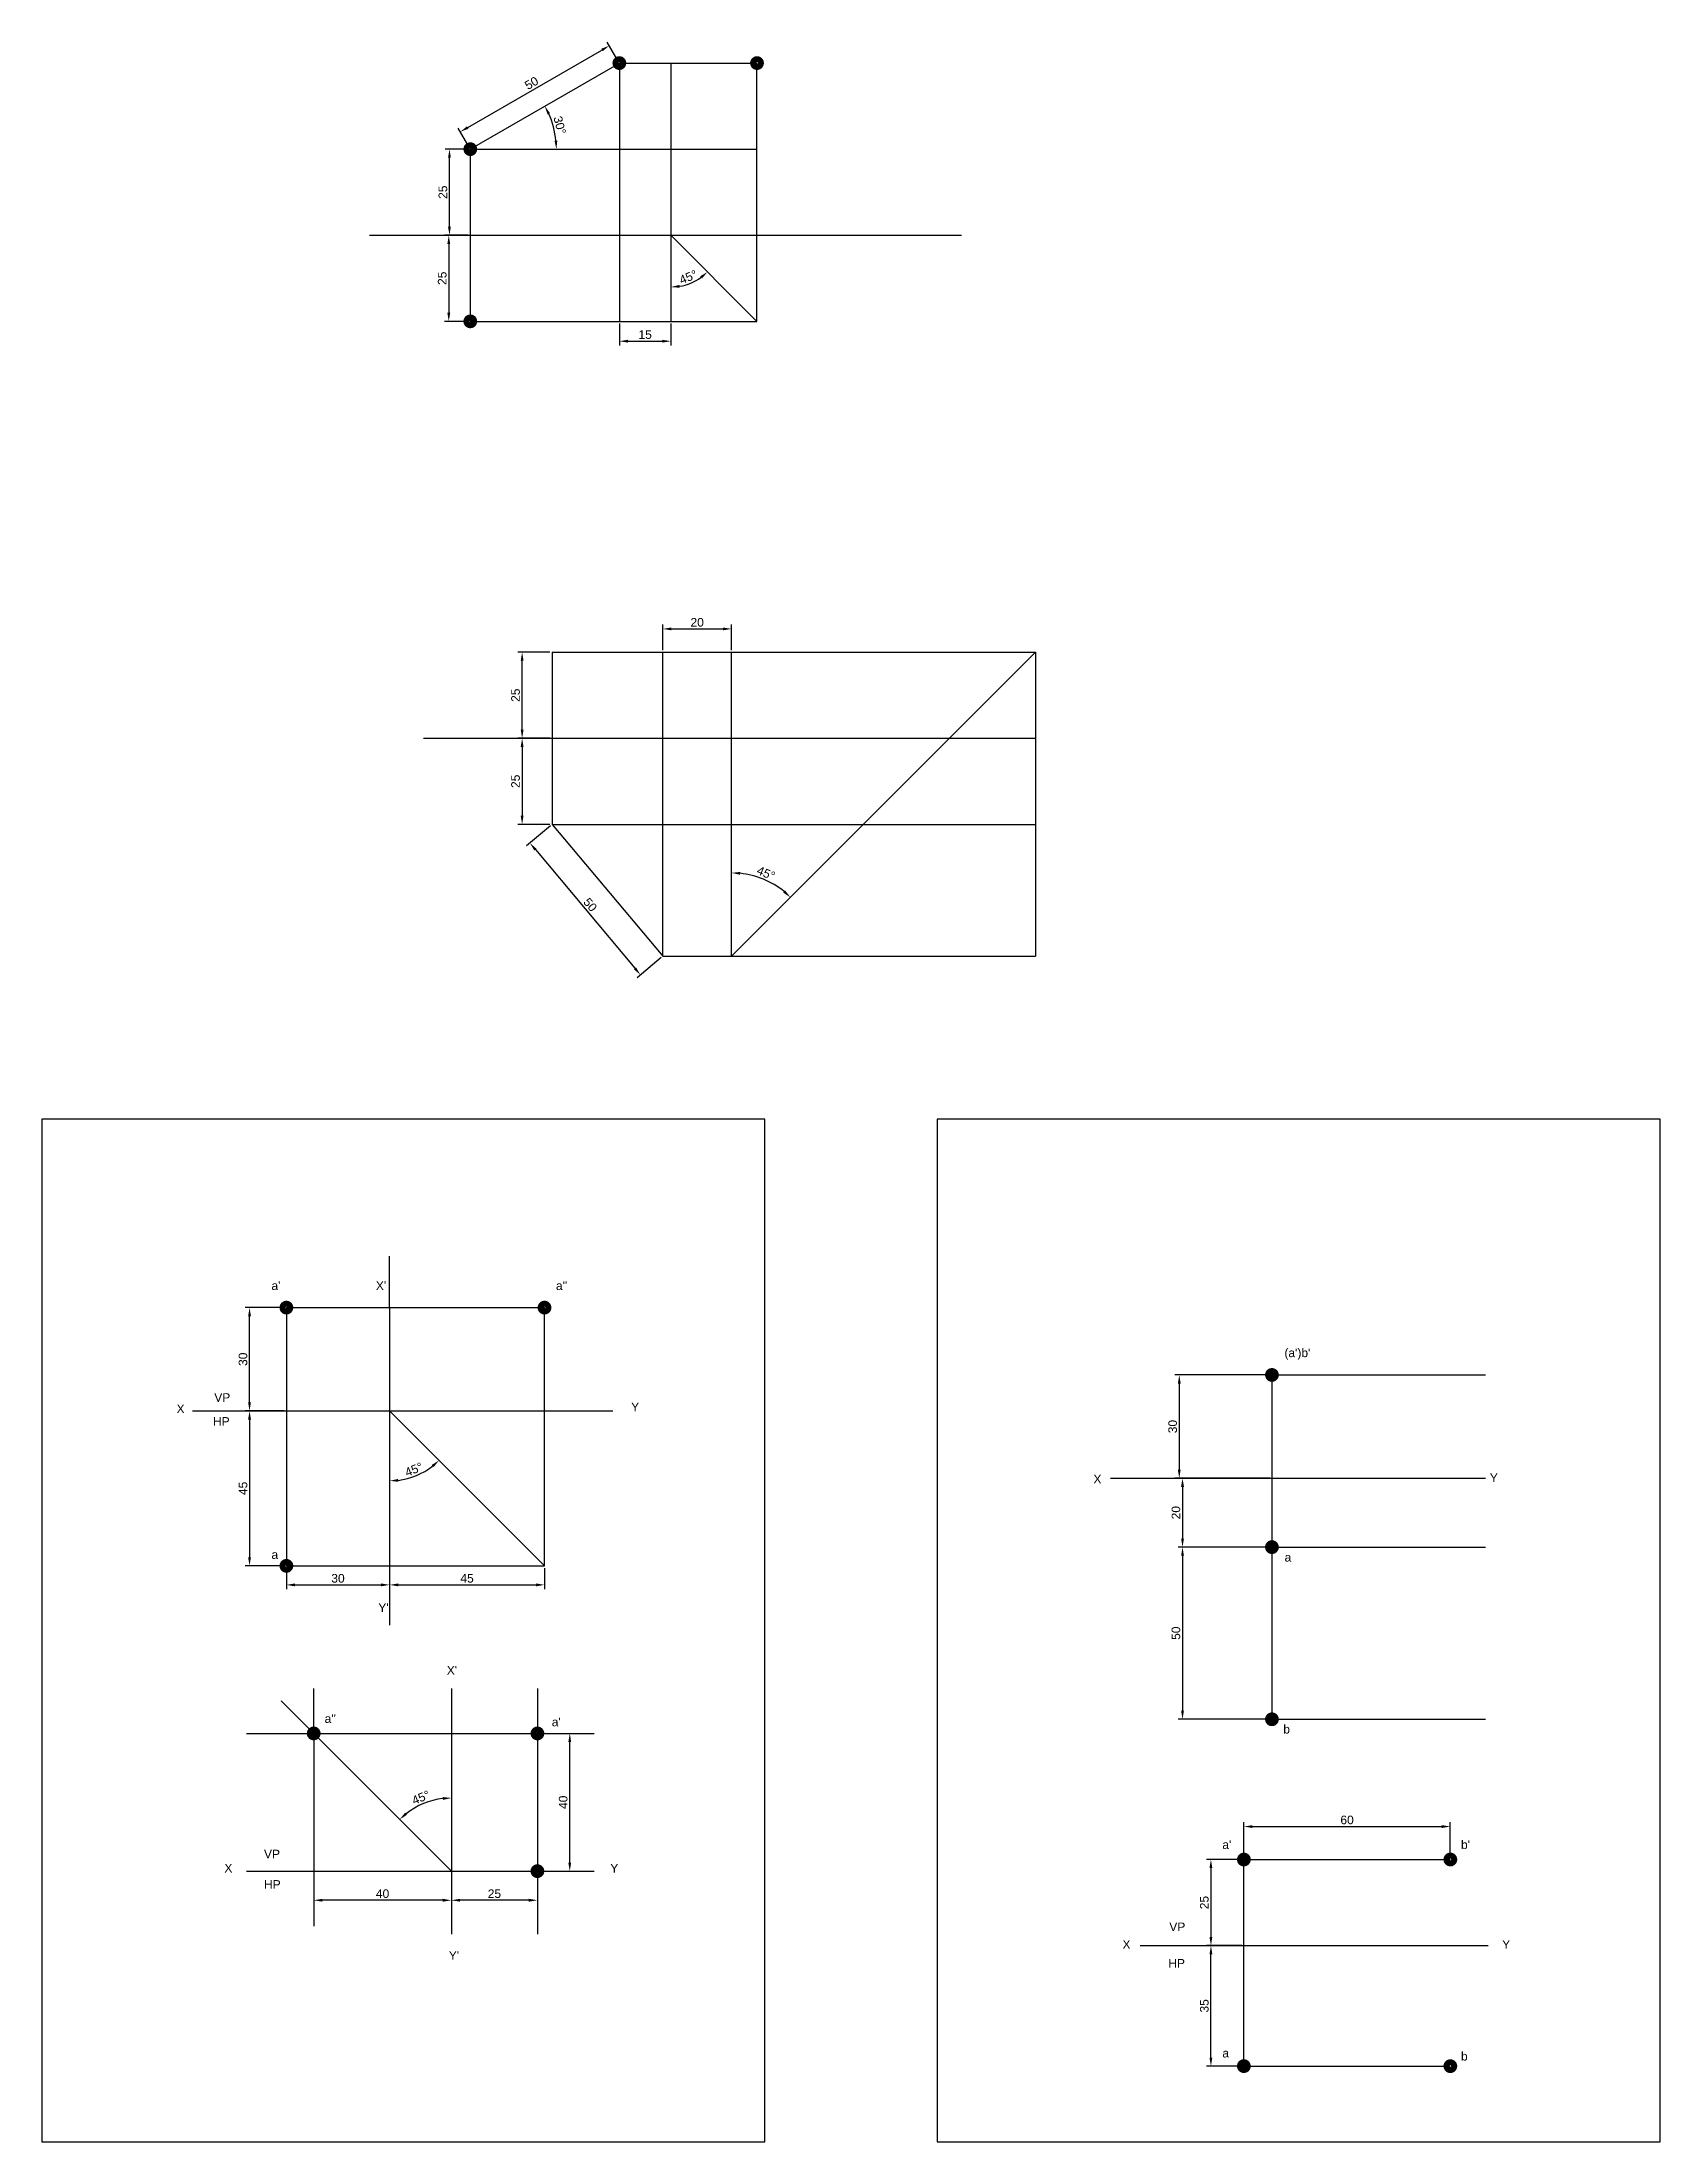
# Model space of a CAD drawing. Header units: millimetres. Extents: x 0 to 2671, y -1 to 896.
# Drawn here: x 960 to 1430, y -1 to 609 of the extents above; entities that cross this region are included whole.
import ezdxf

# ---------------------------------------------------------------- set-up
doc = ezdxf.new("R2010")
doc.units = ezdxf.units.MM
doc.styles.get("Standard").update_dxf_attribs({"font": 'arial.ttf'})
doc.dimstyles.new('ISO-25', dxfattribs={"dimtxt": 2.5, "dimasz": 2.5, "dimexe": 1.25, "dimexo": 0.625, "dimtad": 1, "dimdec": 0, "dimtxsty": 'Standard', "dimcen": 2.5, "dimadec": 0, "dimazin": 0, "dimtfac": 1, "dimtdec": 0, "dimtmove": 0, "dimatfit": 3, "dimfxl": 1, "dimarcsym": 0})

msp = doc.modelspace()

# ---------------------------------------------------------------- texts
at = {"char_height": 2.5, "attachment_point": 1}
for s, width, insert in [("a'", 5.4556, (1026.21, 249.15)), ("X'", 5.4556, (1056.54, 249.15)), ("a''", 5.4556, (1108.86, 249.15)), ("(a')b'", 9.9857, (1320.54, 229.65)), ('VP', 5.4556, (1009.59, 216.67)), ('Y', 5.4556, (1130.71, 213.94)), ('X', 5.4556, (998.63, 213.39)), ('HP', 5.4556, (1009.22, 209.74)), ('X', 9.9857, (1265.05, 192.98)), ('Y', 9.9857, (1380.22, 193.36)), ('a', 5.4556, (1026.21, 171.06)), ('a', 9.9857, (1320.59, 170.28)), ("Y'", 5.4556, (1057.26, 155.64)), ("X'", 5.4556, (1077.15, 137.45)), ("a''", 5.4556, (1041.64, 123.43)), ("a'", 5.4556, (1107.66, 122.45)), ('b', 9.9857, (1320.22, 120.34)), ("a'", 9.5662, (1302.5, 86.81)), ("b'", 9.5662, (1371.85, 86.81)), ('X', 5.4556, (1012.53, 79.98)), ('VP', 5.4556, (1024.04, 84.1)), ('Y', 5.4556, (1124.66, 79.98)), ('HP', 5.4556, (1024.04, 75.26)), ('VP', 9.5662, (1287.09, 62.96)), ('X', 9.5662, (1273.49, 57.83)), ('Y', 9.5662, (1383.8, 57.83)), ("Y'", 5.4556, (1077.74, 54.63)), ('HP', 9.5662, (1286.79, 52.39)), ('a', 9.5662, (1302.5, 26.28)), ('b', 9.5662, (1371.85, 25.37))]:
    msp.add_mtext_dynamic_manual_height_columns(s, width=width, gutter_width=12.5, heights=[0], dxfattribs=dict(at, insert=insert))

# ---------------------------------------------------------------- blocks, each defined once
blk = doc.blocks.new('*D58')
at = {"color": 0, "lineweight": -2, "transparency": 16777216}
blk.add_arc((1060.54, 211.53), 20.31, 277.05652, 307.94348, dxfattribs=at)
at = {"color": 0, "transparency": 16777216}
for points in [[(1072.76, 195.83), (1073.31, 195.2), (1074.91, 197.17)], [(1063.06, 190.96), (1063.01, 191.79), (1060.54, 191.22)]]:
    blk.add_solid(points, dxfattribs=at)
at = {"layer": 'Defpoints', "color": 0, "transparency": 16777216}
for p in [(1060.54, 241.53), (1060.54, 211.53), (1065.8, 191.91), (1060.54, 166.53), (1105.54, 166.53)]:
    blk.add_point(p, dxfattribs=at)
at = {"color": 0, "transparency": 16777216, "insert": (1067.59, 194.52), "char_height": 2.5, "attachment_point": 5, "rotation": 22.5}
blk.add_mtext('45°', dxfattribs=at)
blk = doc.blocks.new('*D59')
at = {"color": 0, "lineweight": -2, "transparency": 16777216}
for p, q in [((1029.92, 241.53), (1018.59, 241.53)), ((1019.84, 214.03), (1019.84, 239.03)), ((1029.92, 211.53), (1018.59, 211.53))]:
    blk.add_line(p, q, dxfattribs=at)
at = {"color": 0, "transparency": 16777216}
for points in [[(1019.42, 239.03), (1020.25, 239.03), (1019.84, 241.53)], [(1019.42, 214.03), (1020.25, 214.03), (1019.84, 211.53)]]:
    blk.add_solid(points, dxfattribs=at)
at = {"layer": 'Defpoints', "color": 0, "transparency": 16777216}
for p in [(1019.84, 241.53), (1030.54, 241.53), (1030.54, 211.53)]:
    blk.add_point(p, dxfattribs=at)
at = {"color": 0, "transparency": 16777216, "insert": (1017.94, 226.53), "char_height": 2.5, "attachment_point": 5, "rotation": 90}
blk.add_mtext('30', dxfattribs=at)
blk = doc.blocks.new('*D60')
at = {"color": 0, "lineweight": -2, "transparency": 16777216}
for p, q in [((1029.92, 211.53), (1018.59, 211.53)), ((1019.84, 209.03), (1019.84, 169.03)), ((1029.92, 166.53), (1018.59, 166.53))]:
    blk.add_line(p, q, dxfattribs=at)
at = {"color": 0, "transparency": 16777216}
for points in [[(1019.42, 209.03), (1020.25, 209.03), (1019.84, 211.53)], [(1019.42, 169.03), (1020.25, 169.03), (1019.84, 166.53)]]:
    blk.add_solid(points, dxfattribs=at)
at = {"layer": 'Defpoints', "color": 0, "transparency": 16777216}
for p in [(1030.54, 211.53), (1019.84, 166.53), (1030.54, 166.53)]:
    blk.add_point(p, dxfattribs=at)
at = {"color": 0, "transparency": 16777216, "insert": (1017.94, 189.03), "char_height": 2.5, "attachment_point": 5, "rotation": 90}
blk.add_mtext('45', dxfattribs=at)
blk = doc.blocks.new('*D61')
at = {"color": 0, "lineweight": -2, "transparency": 16777216}
for p, q in [((1030.54, 165.91), (1030.54, 159.76)), ((1060.54, 165.91), (1060.54, 159.76)), ((1033.04, 161.01), (1058.04, 161.01))]:
    blk.add_line(p, q, dxfattribs=at)
at = {"color": 0, "transparency": 16777216}
for points in [[(1033.04, 161.43), (1033.04, 160.59), (1030.54, 161.01)], [(1058.04, 161.43), (1058.04, 160.59), (1060.54, 161.01)]]:
    blk.add_solid(points, dxfattribs=at)
at = {"layer": 'Defpoints', "color": 0, "transparency": 16777216}
for p in [(1030.54, 166.53), (1060.54, 166.53), (1060.54, 161.01)]:
    blk.add_point(p, dxfattribs=at)
at = {"color": 0, "transparency": 16777216, "insert": (1045.54, 162.91), "char_height": 2.5, "attachment_point": 5}
blk.add_mtext('30', dxfattribs=at)
blk = doc.blocks.new('*D62')
at = {"color": 0, "lineweight": -2, "transparency": 16777216}
for p, q in [((1060.54, 165.91), (1060.54, 159.76)), ((1105.54, 165.91), (1105.54, 159.76)), ((1063.04, 161.01), (1103.04, 161.01))]:
    blk.add_line(p, q, dxfattribs=at)
at = {"color": 0, "transparency": 16777216}
for points in [[(1063.04, 161.43), (1063.04, 160.59), (1060.54, 161.01)], [(1103.04, 161.43), (1103.04, 160.59), (1105.54, 161.01)]]:
    blk.add_solid(points, dxfattribs=at)
at = {"layer": 'Defpoints', "color": 0, "transparency": 16777216}
for p in [(1060.54, 166.53), (1105.54, 166.53), (1105.54, 161.01)]:
    blk.add_point(p, dxfattribs=at)
at = {"color": 0, "transparency": 16777216, "insert": (1083.04, 162.91), "char_height": 2.5, "attachment_point": 5}
blk.add_mtext('45', dxfattribs=at)
blk = doc.blocks.new('*D63')
at = {"color": 0, "lineweight": -2, "transparency": 16777216}
for p, q in [((1104.11, 117.87), (1114.14, 117.87)), ((1112.89, 80.37), (1112.89, 115.37)), ((1104.11, 77.87), (1114.14, 77.87))]:
    blk.add_line(p, q, dxfattribs=at)
at = {"color": 0, "transparency": 16777216}
for points in [[(1112.47, 115.37), (1113.3, 115.37), (1112.89, 117.87)], [(1112.47, 80.37), (1113.3, 80.37), (1112.89, 77.87)]]:
    blk.add_solid(points, dxfattribs=at)
at = {"layer": 'Defpoints', "color": 0, "transparency": 16777216}
for p in [(1103.49, 117.87), (1112.89, 117.87), (1103.49, 77.87)]:
    blk.add_point(p, dxfattribs=at)
at = {"color": 0, "transparency": 16777216, "insert": (1110.98, 97.87), "char_height": 2.5, "attachment_point": 5, "rotation": 90}
blk.add_mtext('40', dxfattribs=at)
blk = doc.blocks.new('*D64')
at = {"color": 0, "lineweight": -2, "transparency": 16777216}
for p, q in [((1078.49, 77.25), (1078.49, 68.17)), ((1103.49, 77.25), (1103.49, 68.17)), ((1100.99, 69.42), (1080.99, 69.42))]:
    blk.add_line(p, q, dxfattribs=at)
at = {"color": 0, "transparency": 16777216}
for points in [[(1080.99, 69.84), (1080.99, 69.01), (1078.49, 69.42)], [(1100.99, 69.84), (1100.99, 69.01), (1103.49, 69.42)]]:
    blk.add_solid(points, dxfattribs=at)
at = {"layer": 'Defpoints', "color": 0, "transparency": 16777216}
for p in [(1078.49, 77.87), (1103.49, 77.87), (1078.49, 69.42)]:
    blk.add_point(p, dxfattribs=at)
at = {"color": 0, "transparency": 16777216, "insert": (1090.99, 71.32), "char_height": 2.5, "attachment_point": 5}
blk.add_mtext('25', dxfattribs=at)
blk = doc.blocks.new('*D65')
at = {"color": 0, "lineweight": -2, "transparency": 16777216}
for p, q in [((1038.49, 77.25), (1038.49, 68.17)), ((1078.49, 77.25), (1078.49, 68.17)), ((1075.99, 69.42), (1040.99, 69.42))]:
    blk.add_line(p, q, dxfattribs=at)
at = {"color": 0, "transparency": 16777216}
for points in [[(1040.99, 69.84), (1040.99, 69.01), (1038.49, 69.42)], [(1075.99, 69.84), (1075.99, 69.01), (1078.49, 69.42)]]:
    blk.add_solid(points, dxfattribs=at)
at = {"layer": 'Defpoints', "color": 0, "transparency": 16777216}
for p in [(1038.49, 77.87), (1078.49, 77.87), (1038.49, 69.42)]:
    blk.add_point(p, dxfattribs=at)
at = {"color": 0, "transparency": 16777216, "insert": (1058.49, 71.32), "char_height": 2.5, "attachment_point": 5}
blk.add_mtext('40', dxfattribs=at)
blk = doc.blocks.new('*D66')
at = {"color": 0, "lineweight": -2, "transparency": 16777216}
blk.add_arc((1078.49, 77.87), 21.25, 96.74482, 128.25518, dxfattribs=at)
at = {"color": 0, "transparency": 16777216}
for points in [[(1075.97, 99.39), (1076.02, 98.56), (1078.49, 99.12)], [(1065.61, 94.25), (1065.05, 94.87), (1063.46, 92.9)]]:
    blk.add_solid(points, dxfattribs=at)
at = {"layer": 'Defpoints', "color": 0, "transparency": 16777216}
for p in [(1078.49, 130.9), (1028.99, 127.37), (1072.99, 98.4), (1078.49, 77.87), (1078.49, 59.57)]:
    blk.add_point(p, dxfattribs=at)
at = {"color": 0, "transparency": 16777216, "insert": (1069.63, 99.25), "char_height": 2.5, "attachment_point": 5, "rotation": 22.5}
blk.add_mtext('45°', dxfattribs=at)
blk = doc.blocks.new('*D67')
at = {"color": 0, "lineweight": -2, "transparency": 16777216}
for p, q in [((1316.29, 221.98), (1288.74, 221.98)), ((1289.99, 219.48), (1289.99, 194.48)), ((1316.29, 191.98), (1288.74, 191.98))]:
    blk.add_line(p, q, dxfattribs=at)
at = {"color": 0, "transparency": 16777216}
for points in [[(1289.57, 219.48), (1290.4, 219.48), (1289.99, 221.98)], [(1289.57, 194.48), (1290.4, 194.48), (1289.99, 191.98)]]:
    blk.add_solid(points, dxfattribs=at)
at = {"layer": 'Defpoints', "color": 0, "transparency": 16777216}
for p in [(1316.91, 221.98), (1289.99, 191.98), (1316.91, 191.98)]:
    blk.add_point(p, dxfattribs=at)
at = {"color": 0, "transparency": 16777216, "insert": (1288.08, 206.98), "char_height": 2.5, "attachment_point": 5, "rotation": 90}
blk.add_mtext('30', dxfattribs=at)
blk = doc.blocks.new('*D68')
at = {"color": 0, "lineweight": -2, "transparency": 16777216}
for p, q in [((1316.29, 191.98), (1289.68, 191.98)), ((1290.93, 189.48), (1290.93, 174.48)), ((1316.29, 171.98), (1289.68, 171.98))]:
    blk.add_line(p, q, dxfattribs=at)
at = {"color": 0, "transparency": 16777216}
for points in [[(1290.52, 189.48), (1291.35, 189.48), (1290.93, 191.98)], [(1290.52, 174.48), (1291.35, 174.48), (1290.93, 171.98)]]:
    blk.add_solid(points, dxfattribs=at)
at = {"layer": 'Defpoints', "color": 0, "transparency": 16777216}
for p in [(1316.91, 191.98), (1290.93, 171.98), (1316.91, 171.98)]:
    blk.add_point(p, dxfattribs=at)
at = {"color": 0, "transparency": 16777216, "insert": (1289.03, 181.98), "char_height": 2.5, "attachment_point": 5, "rotation": 90}
blk.add_mtext('20', dxfattribs=at)
blk = doc.blocks.new('*D69')
at = {"color": 0, "lineweight": -2, "transparency": 16777216}
for p, q in [((1316.29, 171.98), (1289.68, 171.98)), ((1290.93, 169.48), (1290.93, 124.48)), ((1316.29, 121.98), (1289.68, 121.98))]:
    blk.add_line(p, q, dxfattribs=at)
at = {"color": 0, "transparency": 16777216}
for points in [[(1290.52, 169.48), (1291.35, 169.48), (1290.93, 171.98)], [(1290.52, 124.48), (1291.35, 124.48), (1290.93, 121.98)]]:
    blk.add_solid(points, dxfattribs=at)
at = {"layer": 'Defpoints', "color": 0, "transparency": 16777216}
for p in [(1316.91, 171.98), (1290.93, 121.98), (1316.91, 121.98)]:
    blk.add_point(p, dxfattribs=at)
at = {"color": 0, "transparency": 16777216, "insert": (1289.03, 146.98), "char_height": 2.5, "attachment_point": 5, "rotation": 90}
blk.add_mtext('50', dxfattribs=at)
blk = doc.blocks.new('*D70')
at = {"color": 0, "lineweight": -2, "transparency": 16777216}
for p, q in [((1308.13, 81.25), (1297.94, 81.25)), ((1299.19, 78.75), (1299.19, 58.75)), ((1308.13, 56.25), (1297.94, 56.25))]:
    blk.add_line(p, q, dxfattribs=at)
at = {"color": 0, "transparency": 16777216}
for points in [[(1298.77, 78.75), (1299.6, 78.75), (1299.19, 81.25)], [(1298.77, 58.75), (1299.6, 58.75), (1299.19, 56.25)]]:
    blk.add_solid(points, dxfattribs=at)
at = {"layer": 'Defpoints', "color": 0, "transparency": 16777216}
for p in [(1308.75, 81.25), (1299.19, 56.25), (1308.75, 56.25)]:
    blk.add_point(p, dxfattribs=at)
at = {"color": 0, "transparency": 16777216, "insert": (1297.28, 68.75), "char_height": 2.5, "attachment_point": 5, "rotation": 90}
blk.add_mtext('25', dxfattribs=at)
blk = doc.blocks.new('*D71')
at = {"color": 0, "lineweight": -2, "transparency": 16777216}
for p, q in [((1308.13, 56.25), (1297.94, 56.25)), ((1299.19, 23.75), (1299.19, 53.75)), ((1308.13, 21.25), (1297.94, 21.25))]:
    blk.add_line(p, q, dxfattribs=at)
at = {"color": 0, "transparency": 16777216}
for points in [[(1298.77, 53.75), (1299.6, 53.75), (1299.19, 56.25)], [(1298.77, 23.75), (1299.6, 23.75), (1299.19, 21.25)]]:
    blk.add_solid(points, dxfattribs=at)
at = {"layer": 'Defpoints', "color": 0, "transparency": 16777216}
for p in [(1299.19, 56.25), (1308.75, 56.25), (1308.75, 21.25)]:
    blk.add_point(p, dxfattribs=at)
at = {"color": 0, "transparency": 16777216, "insert": (1297.28, 38.75), "char_height": 2.5, "attachment_point": 5, "rotation": 90}
blk.add_mtext('35', dxfattribs=at)
blk = doc.blocks.new('*D73')
at = {"color": 0, "lineweight": -2, "transparency": 16777216}
for p, q in [((1308.75, 81.87), (1308.75, 92.08)), ((1368.75, 81.87), (1368.75, 92.08)), ((1311.25, 90.83), (1366.25, 90.83))]:
    blk.add_line(p, q, dxfattribs=at)
at = {"color": 0, "transparency": 16777216}
for points in [[(1311.25, 91.24), (1311.25, 90.41), (1308.75, 90.83)], [(1366.25, 91.24), (1366.25, 90.41), (1368.75, 90.83)]]:
    blk.add_solid(points, dxfattribs=at)
at = {"layer": 'Defpoints', "color": 0, "transparency": 16777216}
for p in [(1368.75, 90.83), (1308.75, 81.25), (1368.75, 81.25)]:
    blk.add_point(p, dxfattribs=at)
at = {"color": 0, "transparency": 16777216, "insert": (1338.75, 92.73), "char_height": 2.5, "attachment_point": 5}
blk.add_mtext('60', dxfattribs=at)
blk = doc.blocks.new('*D91')
at = {"color": 0, "lineweight": -2, "transparency": 16777216}
blk.add_arc((1083.99, 577.96), 25, 5.7315, 24.2685, dxfattribs=at)
at = {"color": 0, "transparency": 16777216}
for points in [[(1106.41, 588.04), (1107.15, 588.42), (1105.64, 590.46)], [(1109.28, 580.48), (1108.45, 580.43), (1108.99, 577.96)]]:
    blk.add_solid(points, dxfattribs=at)
at = {"layer": 'Defpoints', "color": 0, "transparency": 16777216}
for p in [(1127.29, 602.96), (1108.61, 582.3), (1083.99, 577.96), (1083.99, 577.96), (1167.29, 577.96)]:
    blk.add_point(p, dxfattribs=at)
at = {"color": 0, "transparency": 16777216, "insert": (1109.98, 584.92), "char_height": 2.5, "attachment_point": 5, "rotation": 285}
blk.add_mtext('30°', dxfattribs=at)
blk = doc.blocks.new('*D92')
at = {"color": 0, "lineweight": -2, "transparency": 16777216}
blk.add_arc((1142.29, 552.96), 15.04, 279.53533, 305.46467, dxfattribs=at)
at = {"color": 0, "transparency": 16777216}
for points in [[(1144.82, 537.71), (1144.75, 538.54), (1142.29, 537.92)], [(1150.75, 541.03), (1151.29, 540.39), (1152.93, 542.32)]]:
    blk.add_solid(points, dxfattribs=at)
at = {"layer": 'Defpoints', "color": 0, "transparency": 16777216}
for p in [(1142.29, 602.96), (1142.29, 552.96), (1146.18, 538.43), (1142.29, 527.96), (1167.29, 527.96)]:
    blk.add_point(p, dxfattribs=at)
at = {"color": 0, "transparency": 16777216, "insert": (1147.32, 540.81), "char_height": 2.5, "attachment_point": 5, "rotation": 22.5}
blk.add_mtext('45°', dxfattribs=at)
blk = doc.blocks.new('*D93')
at = {"color": 0, "lineweight": -2, "transparency": 16777216}
for p, q in [((1083.36, 577.96), (1076.68, 577.96)), ((1077.93, 555.46), (1077.93, 575.46)), ((1083.36, 552.96), (1076.68, 552.96))]:
    blk.add_line(p, q, dxfattribs=at)
at = {"color": 0, "transparency": 16777216}
for points in [[(1077.51, 575.46), (1078.34, 575.46), (1077.93, 577.96)], [(1077.51, 555.46), (1078.34, 555.46), (1077.93, 552.96)]]:
    blk.add_solid(points, dxfattribs=at)
at = {"layer": 'Defpoints', "color": 0, "transparency": 16777216}
for p in [(1077.93, 577.96), (1083.99, 577.96), (1083.99, 552.96)]:
    blk.add_point(p, dxfattribs=at)
at = {"color": 0, "transparency": 16777216, "insert": (1076.03, 565.46), "char_height": 2.5, "attachment_point": 5, "rotation": 90}
blk.add_mtext('25', dxfattribs=at)
blk = doc.blocks.new('*D94')
at = {"color": 0, "lineweight": -2, "transparency": 16777216}
for p, q in [((1083.36, 552.96), (1076.48, 552.96)), ((1077.73, 550.46), (1077.73, 530.46)), ((1083.36, 527.96), (1076.48, 527.96))]:
    blk.add_line(p, q, dxfattribs=at)
at = {"color": 0, "transparency": 16777216}
for points in [[(1077.32, 550.46), (1078.15, 550.46), (1077.73, 552.96)], [(1077.32, 530.46), (1078.15, 530.46), (1077.73, 527.96)]]:
    blk.add_solid(points, dxfattribs=at)
at = {"layer": 'Defpoints', "color": 0, "transparency": 16777216}
for p in [(1083.99, 552.96), (1077.73, 527.96), (1083.99, 527.96)]:
    blk.add_point(p, dxfattribs=at)
at = {"color": 0, "transparency": 16777216, "insert": (1075.83, 540.46), "char_height": 2.5, "attachment_point": 5, "rotation": 90}
blk.add_mtext('25', dxfattribs=at)
blk = doc.blocks.new('*D95')
at = {"color": 0, "lineweight": -2, "transparency": 16777216}
for p, q in [((1083.24, 584.25), (1122.21, 606.75)), ((1126.98, 603.5), (1123.75, 609.08)), ((1083.68, 578.5), (1080.45, 584.08))]:
    blk.add_line(p, q, dxfattribs=at)
at = {"color": 0, "transparency": 16777216}
for points in [[(1122.01, 607.11), (1122.42, 606.39), (1124.38, 608)], [(1083.03, 584.61), (1083.45, 583.89), (1081.08, 583)]]:
    blk.add_solid(points, dxfattribs=at)
at = {"layer": 'Defpoints', "color": 0, "transparency": 16777216}
for p in [(1124.38, 608), (1127.29, 602.96), (1083.99, 577.96)]:
    blk.add_point(p, dxfattribs=at)
at = {"color": 0, "transparency": 16777216, "insert": (1101.78, 597.15), "char_height": 2.5, "attachment_point": 5, "rotation": 30}
blk.add_mtext('50', dxfattribs=at)
blk = doc.blocks.new('*D96')
at = {"color": 0, "lineweight": -2, "transparency": 16777216}
for p, q in [((1127.29, 527.33), (1127.29, 520.94)), ((1142.29, 527.33), (1142.29, 520.94)), ((1129.79, 522.19), (1139.79, 522.19))]:
    blk.add_line(p, q, dxfattribs=at)
at = {"color": 0, "transparency": 16777216}
for points in [[(1129.79, 522.61), (1129.79, 521.78), (1127.29, 522.19)], [(1139.79, 522.61), (1139.79, 521.78), (1142.29, 522.19)]]:
    blk.add_solid(points, dxfattribs=at)
at = {"layer": 'Defpoints', "color": 0, "transparency": 16777216}
for p in [(1127.29, 527.96), (1142.29, 527.96), (1142.29, 522.19)]:
    blk.add_point(p, dxfattribs=at)
at = {"color": 0, "transparency": 16777216, "insert": (1134.79, 524.1), "char_height": 2.5, "attachment_point": 5}
blk.add_mtext('15', dxfattribs=at)
blk = doc.blocks.new('*D97')
at = {"color": 0, "lineweight": -2, "transparency": 16777216}
blk.add_arc((1159.9, 343.58), 24.21, 50.91992, 84.08008, dxfattribs=at)
at = {"color": 0, "transparency": 16777216}
for points in [[(1162.38, 367.24), (1162.42, 368.07), (1159.9, 367.78)], [(1175.44, 362.68), (1174.88, 362.06), (1177.02, 360.69)]]:
    blk.add_solid(points, dxfattribs=at)
at = {"layer": 'Defpoints', "color": 0, "transparency": 16777216}
for p in [(1159.9, 462.17), (1273.04, 456.72), (1172.01, 364.54), (1159.9, 343.58), (1159.9, 343.58)]:
    blk.add_point(p, dxfattribs=at)
at = {"color": 0, "transparency": 16777216, "insert": (1169.89, 367.69), "char_height": 2.5, "attachment_point": 5, "rotation": 337.5}
blk.add_mtext('45°', dxfattribs=at)
blk = doc.blocks.new('*D98')
at = {"color": 0, "lineweight": -2, "transparency": 16777216}
for p, q in [((1107.14, 431.88), (1097.79, 431.88)), ((1099.04, 409.38), (1099.04, 429.38)), ((1107.14, 406.88), (1097.79, 406.88))]:
    blk.add_line(p, q, dxfattribs=at)
at = {"color": 0, "transparency": 16777216}
for points in [[(1098.63, 429.38), (1099.46, 429.38), (1099.04, 431.88)], [(1098.63, 409.38), (1099.46, 409.38), (1099.04, 406.88)]]:
    blk.add_solid(points, dxfattribs=at)
at = {"layer": 'Defpoints', "color": 0, "transparency": 16777216}
for p in [(1099.04, 431.88), (1107.76, 431.88), (1107.76, 406.88)]:
    blk.add_point(p, dxfattribs=at)
at = {"color": 0, "transparency": 16777216, "insert": (1097.14, 419.38), "char_height": 2.5, "attachment_point": 5, "rotation": 90}
blk.add_mtext('25', dxfattribs=at)
blk = doc.blocks.new('*D99')
at = {"color": 0, "lineweight": -2, "transparency": 16777216}
for p, q in [((1107.14, 406.88), (1097.79, 406.88)), ((1099.04, 404.38), (1099.04, 384.38)), ((1107.14, 381.88), (1097.79, 381.88))]:
    blk.add_line(p, q, dxfattribs=at)
at = {"color": 0, "transparency": 16777216}
for points in [[(1098.63, 404.38), (1099.46, 404.38), (1099.04, 406.88)], [(1098.63, 384.38), (1099.46, 384.38), (1099.04, 381.88)]]:
    blk.add_solid(points, dxfattribs=at)
at = {"layer": 'Defpoints', "color": 0, "transparency": 16777216}
for p in [(1107.76, 406.88), (1099.04, 381.88), (1107.76, 381.88)]:
    blk.add_point(p, dxfattribs=at)
at = {"color": 0, "transparency": 16777216, "insert": (1097.14, 394.38), "char_height": 2.5, "attachment_point": 5, "rotation": 90}
blk.add_mtext('25', dxfattribs=at)
blk = doc.blocks.new('*D100')
at = {"color": 0, "lineweight": -2, "transparency": 16777216}
for p, q in [((1139.9, 432.51), (1139.9, 439.88)), ((1159.9, 432.51), (1159.9, 439.88)), ((1142.4, 438.63), (1157.4, 438.63))]:
    blk.add_line(p, q, dxfattribs=at)
at = {"color": 0, "transparency": 16777216}
for points in [[(1142.4, 439.05), (1142.4, 438.22), (1139.9, 438.63)], [(1157.4, 439.05), (1157.4, 438.22), (1159.9, 438.63)]]:
    blk.add_solid(points, dxfattribs=at)
at = {"layer": 'Defpoints', "color": 0, "transparency": 16777216}
for p in [(1159.9, 438.63), (1139.9, 431.88), (1159.9, 431.88)]:
    blk.add_point(p, dxfattribs=at)
at = {"color": 0, "transparency": 16777216, "insert": (1149.9, 440.54), "char_height": 2.5, "attachment_point": 5}
blk.add_mtext('20', dxfattribs=at)
blk = doc.blocks.new('*D101')
at = {"color": 0, "lineweight": -2, "transparency": 16777216}
for p, q in [((1107.29, 381.48), (1100.34, 375.65)), ((1102.9, 374.54), (1131.83, 340.07)), ((1139.42, 343.18), (1132.48, 337.35))]:
    blk.add_line(p, q, dxfattribs=at)
at = {"color": 0, "transparency": 16777216}
for points in [[(1103.22, 374.81), (1102.59, 374.27), (1101.3, 376.45)], [(1132.15, 340.33), (1131.51, 339.8), (1133.44, 338.15)]]:
    blk.add_solid(points, dxfattribs=at)
at = {"layer": 'Defpoints', "color": 0, "transparency": 16777216}
for p in [(1107.76, 381.88), (1139.9, 343.58), (1133.44, 338.15)]:
    blk.add_point(p, dxfattribs=at)
at = {"color": 0, "transparency": 16777216, "insert": (1118.82, 358.53), "char_height": 2.5, "attachment_point": 5, "rotation": 310}
blk.add_mtext('50', dxfattribs=at)

# ---------------------------------------------------------------- dimensions: what is measured, and where the dimension line sits
for p1, p2, distance, picture, middle in [((1083.99, 577.96), (1127.29, 602.96), 5.82, '*D95', (1101.78, 597.15)), ((1107.76, 381.88), (1139.9, 343.58), -8.44, '*D101', (1118.82, 358.53))]:
    dim = msp.add_aligned_dim(p1=p1, p2=p2, distance=distance, dimstyle='ISO-25')
    dim.commit()
    dim.dimension.update_dxf_attribs({"geometry": picture, "text_midpoint": middle})
for base, line1, line2, picture, middle in [((1108.61, 582.3), ((1083.99, 577.96), (1167.29, 577.96)), ((1083.99, 577.96), (1127.29, 602.96)), '*D91', (1109.98, 584.92)), ((1146.18, 538.43), ((1142.29, 602.96), (1142.29, 527.96)), ((1142.29, 552.96), (1167.29, 527.96)), '*D92', (1147.32, 540.81)), ((1172.01, 364.54), ((1159.9, 343.58), (1159.9, 462.17)), ((1159.9, 343.58), (1273.04, 456.72)), '*D97', (1169.89, 367.69)), ((1065.8, 191.91), ((1060.54, 241.53), (1060.54, 166.53)), ((1060.54, 211.53), (1105.54, 166.53)), '*D58', (1067.59, 194.52)), ((1072.99, 98.4), ((1078.49, 130.9), (1078.49, 59.57)), ((1078.49, 77.87), (1028.99, 127.37)), '*D66', (1069.63, 99.25))]:
    dim = msp.add_angular_dim_2l(base=base, line1=line1, line2=line2, dimstyle='ISO-25')
    dim.commit()
    dim.dimension.update_dxf_attribs({"geometry": picture, "text_midpoint": middle})
for base, p1, p2, picture, middle in [((1077.93, 577.96), (1083.99, 552.96), (1083.99, 577.96), '*D93', (1076.03, 565.46)), ((1077.73, 527.96), (1083.99, 552.96), (1083.99, 527.96), '*D94', (1075.83, 540.46)), ((1099.04, 431.88), (1107.76, 406.88), (1107.76, 431.88), '*D98', (1097.14, 419.38)), ((1099.04, 381.88), (1107.76, 406.88), (1107.76, 381.88), '*D99', (1097.14, 394.38)), ((1019.84, 241.53), (1030.54, 211.53), (1030.54, 241.53), '*D59', (1017.94, 226.53)), ((1289.99, 191.98), (1316.91, 221.98), (1316.91, 191.98), '*D67', (1288.08, 206.98)), ((1019.84, 166.53), (1030.54, 211.53), (1030.54, 166.53), '*D60', (1017.94, 189.03)), ((1290.93, 171.98), (1316.91, 191.98), (1316.91, 171.98), '*D68', (1289.03, 181.98)), ((1290.93, 121.98), (1316.91, 171.98), (1316.91, 121.98), '*D69', (1289.03, 146.98)), ((1112.89, 117.87), (1103.49, 77.87), (1103.49, 117.87), '*D63', (1110.98, 97.87)), ((1299.19, 56.25), (1308.75, 81.25), (1308.75, 56.25), '*D70', (1297.28, 68.75)), ((1299.19, 56.25), (1308.75, 21.25), (1308.75, 56.25), '*D71', (1297.28, 38.75))]:
    dim = msp.add_linear_dim(base=base, p1=p1, p2=p2, angle=90, dimstyle='ISO-25')
    dim.commit()
    dim.dimension.update_dxf_attribs({"geometry": picture, "text_midpoint": middle})
for base, p1, p2, picture, middle in [((1142.29, 522.19), (1127.29, 527.96), (1142.29, 527.96), '*D96', (1134.79, 524.1)), ((1159.9, 438.63), (1139.9, 431.88), (1159.9, 431.88), '*D100', (1149.9, 440.54)), ((1060.54, 161.01), (1030.54, 166.53), (1060.54, 166.53), '*D61', (1045.54, 162.91)), ((1105.54, 161.01), (1060.54, 166.53), (1105.54, 166.53), '*D62', (1083.04, 162.91)), ((1368.75, 90.83), (1308.75, 81.25), (1368.75, 81.25), '*D73', (1338.75, 92.73)), ((1038.49, 69.42), (1078.49, 77.87), (1038.49, 77.87), '*D65', (1058.49, 71.32)), ((1078.49, 69.42), (1103.49, 77.87), (1078.49, 77.87), '*D64', (1090.99, 71.32))]:
    dim = msp.add_linear_dim(base=base, p1=p1, p2=p2, dimstyle='ISO-25')
    dim.commit()
    dim.dimension.update_dxf_attribs({"geometry": picture, "text_midpoint": middle})

# ---------------------------------------------------------------- linework, layer by layer
for p, q in [((1083.99, 577.96), (1127.29, 602.96)), ((1127.29, 602.96), (1127.29, 527.96)), ((1127.29, 602.96), (1167.29, 602.96)), ((1142.29, 602.96), (1142.29, 527.96)), ((1167.29, 527.96), (1167.29, 602.96)), ((1083.99, 577.96), (1167.29, 577.96)), ((1083.99, 577.96), (1083.99, 527.96)), ((1054.66, 552.96), (1226.67, 552.96)), ((1142.29, 552.96), (1167.29, 527.96)), ((1083.99, 527.96), (1167.29, 527.96)), ((1107.76, 431.88), (1234.94, 431.88)), ((1107.76, 431.88), (1107.76, 381.88)), ((1139.9, 343.58), (1139.9, 431.88)), ((1159.9, 343.58), (1159.9, 431.88)), ((1159.9, 343.58), (1248.21, 431.88)), ((1234.94, 431.88), (1248.21, 431.88)), ((1248.21, 431.88), (1248.21, 343.58)), ((1070.36, 406.88), (1234.94, 406.88)), ((1234.94, 406.88), (1248.21, 406.88)), ((1107.76, 381.88), (1234.94, 381.88)), ((1107.76, 381.88), (1139.9, 343.58)), ((1234.94, 381.88), (1248.21, 381.88)), ((1139.9, 343.58), (1192.05, 343.58)), ((1192.05, 343.58), (1248.21, 343.58)), ((1060.54, 241.53), (1060.54, 256.43)), ((1030.54, 241.53), (1105.54, 241.53)), ((1030.54, 241.53), (1030.54, 166.53)), ((1060.54, 241.53), (1060.54, 166.53)), ((1105.54, 166.53), (1105.54, 241.53)), ((1315.79, 221.98), (1379, 221.98)), ((1316.91, 223.1), (1316.91, 171.98)), ((1003.23, 211.53), (1125.43, 211.53)), ((1060.54, 211.53), (1105.54, 166.53)), ((1269.97, 191.98), (1379, 191.98)), ((1315.79, 171.98), (1379, 171.98)), ((1030.54, 166.53), (1105.54, 166.53)), ((1060.54, 166.53), (1060.54, 149.34)), ((1038.49, 117.87), (1038.49, 130.9)), ((1078.49, 130.9), (1078.49, 59.57)), ((1103.49, 130.9), (1103.49, 59.57)), ((1078.49, 77.87), (1028.99, 127.37)), ((1315.79, 121.98), (1379, 121.98)), ((1018.91, 117.87), (1119.93, 117.87)), ((1038.49, 117.87), (1038.49, 61.91)), ((1308.75, 20.12), (1308.75, 87.64)), ((1018.91, 77.87), (1119.93, 77.87)), ((1278.65, 56.25), (1379.79, 56.25))]:
    msp.add_line(p, q)
at = {"lineweight": 30}
for p, q in [((1316.91, 171.98), (1316.91, 121.98)), ((1308.75, 81.25), (1368.75, 81.25)), ((1308.75, 21.25), (1368.75, 21.25))]:
    msp.add_line(p, q, dxfattribs=at)
at = {"const_width": 1.75}
for points in [[(1126.17, 602.96, 1), (1128.42, 602.96, 1)], [(1166.17, 602.96, 1), (1168.42, 602.96, 1)], [(1082.86, 577.96, 1), (1085.11, 577.96, 1)], [(1082.86, 527.96, 1), (1085.11, 527.96, 1)], [(1029.42, 241.53, 1), (1031.67, 241.53, 1)], [(1104.42, 241.53, 1), (1106.67, 241.53, 1)], [(1315.79, 221.98, 1), (1318.04, 221.98, 1)], [(1315.79, 171.98, 1), (1318.04, 171.98, 1)], [(1029.42, 166.53, 1), (1031.67, 166.53, 1)], [(1315.79, 121.98, 1), (1318.04, 121.98, 1)], [(1037.36, 117.87, 1), (1039.61, 117.87, 1)], [(1102.36, 117.87, 1), (1104.61, 117.87, 1)], [(1102.36, 77.87, 1), (1104.61, 77.87, 1)], [(1307.63, 81.25, 1), (1309.88, 81.25, 1)], [(1367.63, 81.25, 1), (1369.88, 81.25, 1)], [(1307.63, 21.25, 1), (1309.88, 21.25, 1)], [(1367.63, 21.25, 1), (1369.88, 21.25, 1)]]:
    msp.add_lwpolyline(points, format="xyb", close=True, dxfattribs=at)
for points in [[(959.53, -0.78), (1169.53, -0.78), (1169.53, 296.22), (959.53, 296.22)], [(1219.68, -0.78), (1429.68, -0.78), (1429.68, 296.22), (1219.68, 296.22)]]:
    msp.add_lwpolyline(points, close=True)

msp.set_redraw_order([(e.dxf.handle, doc.entitydb.next_handle()) for e in msp.query("TEXT MTEXT ATTDEF DIMENSION ARC_DIMENSION")])  # texts and dimensions are drawn at this point

doc.saveas('drawing.dxf')
